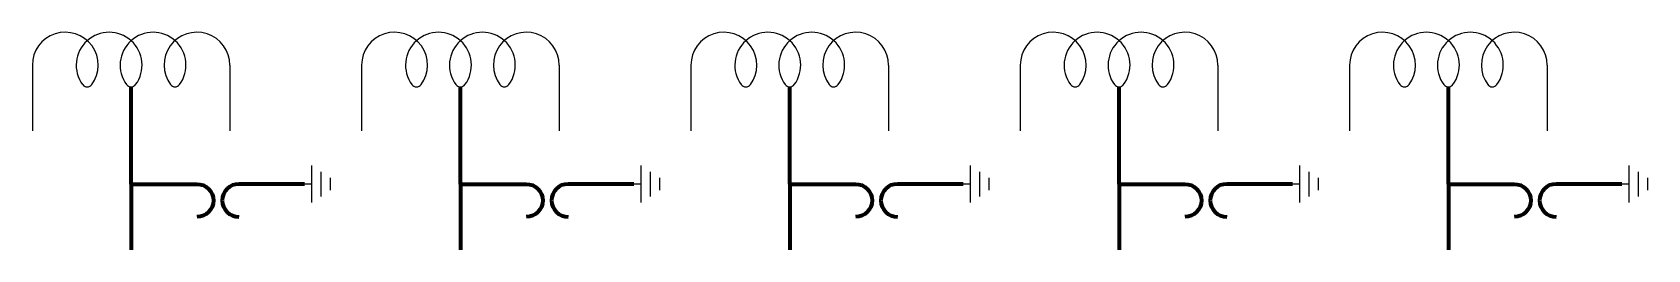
# Model space of a CAD drawing. Header units: millimetres. Extents: x -147 to 640, y -108 to 473.
# Drawn here: x 299.6 to 544.9, y 160.6 to 193.7 of the extents above; entities that cross this region are included whole.
import ezdxf
from ezdxf.enums import TextEntityAlignment as Align

# ---------------------------------------------------------------- set-up
doc = ezdxf.new("R2010")
doc.units = ezdxf.units.MM
doc.header["$MEASUREMENT"] = 0
doc.layers.add('SYMS', color=7, linetype='Continuous')
doc.styles.add('WD', font='txt')

# ---------------------------------------------------------------- blocks, each defined once
blk = doc.blocks.new('HGND2')
for p, q in [((0.125, 0.09375), (0.125, -0.09375)), ((0.125, 0), (0, 0)), ((0.171875, 0.0625), (0.171875, -0.0625)), ((0.21875, 0.03125), (0.21875, -0.03125))]:
    blk.add_line(p, q)
at = {"style": 'WD', "width": 0.8}
for tag, p in [('INST', (0.25, 0.3125)), ('LOC', (0.25, 0.15625)), ('TAG1', (0.25, 0)), ('DESC1', (0.25, -0.15625)), ('DESC2', (0.25, -0.3125))]:
    blk.add_attdef(tag, text='', height=0.125, dxfattribs=at).set_placement(p, align=Align.MIDDLE_LEFT)
at = {"style": 'WD', "flags": 1}
for tag in ['ASSYCODE', 'X4TERM01', 'CAT', 'MFG', 'FAMILY']:
    blk.add_attdef(tag, (0, 0), '', height=0.01, dxfattribs=at)

msp = doc.modelspace()

# ---------------------------------------------------------------- linework, layer by layer
for p, q in [((299.61, 188.69), (299.61, 178.69)), ((329.61, 188.69), (329.61, 178.69)), ((349.61, 188.69), (349.61, 178.69)), ((379.61, 188.69), (379.61, 178.69)), ((399.61, 188.69), (399.61, 178.69)), ((429.61, 188.69), (429.61, 178.69)), ((449.61, 188.69), (449.61, 178.69)), ((479.61, 188.69), (479.61, 178.69)), ((499.61, 188.69), (499.61, 178.69)), ((529.61, 188.69), (529.61, 178.69))]:
    msp.add_line(p, q)
at = {"lineweight": 100}
for p, q in [((314.61, 170.6), (314.61, 185.37)), ((364.61, 170.6), (364.61, 185.37)), ((414.61, 170.6), (414.61, 185.37)), ((464.61, 170.6), (464.61, 185.37)), ((514.61, 170.6), (514.61, 185.37)), ((314.61, 170.6), (314.61, 160.6)), ((364.61, 170.6), (364.61, 160.6)), ((414.61, 170.6), (414.61, 160.6)), ((464.61, 170.6), (464.61, 160.6)), ((514.61, 170.6), (514.61, 160.6))]:
    msp.add_line(p, q, dxfattribs=at)
for points in [[(314.61, 170.6), (324.61, 170.6, -1), (324.61, 165.6, 1)], [(340.95, 170.6), (330.95, 170.6, 1), (330.95, 165.6, -1)], [(364.61, 170.6), (374.61, 170.6, -1), (374.61, 165.6, 1)], [(390.95, 170.6), (380.95, 170.6, 1), (380.95, 165.6, -1)], [(414.61, 170.6), (424.61, 170.6, -1), (424.61, 165.6, 1)], [(440.95, 170.6), (430.95, 170.6, 1), (430.95, 165.6, -1)], [(464.61, 170.6), (474.61, 170.6, -1), (474.61, 165.6, 1)], [(490.95, 170.6), (480.95, 170.6, 1), (480.95, 165.6, -1)], [(514.61, 170.6), (524.61, 170.6, -1), (524.61, 165.6, 1)], [(540.95, 170.6), (530.95, 170.6, 1), (530.95, 165.6, -1)]]:
    msp.add_lwpolyline(points, format="xyb", dxfattribs=at)
for centre, radius, start, end in [((304.61, 188.69), 5, 323.5207, 180), ((311.27, 188.69), 5, 323.5207, 216.4793), ((317.94, 188.69), 5, 323.5207, 216.4793), ((324.61, 188.69), 5, 0, 216.4793), ((354.61, 188.69), 5, 323.5207, 180), ((361.27, 188.69), 5, 323.5207, 216.4793), ((367.94, 188.69), 5, 323.5207, 216.4793), ((374.61, 188.69), 5, 0, 216.4793), ((404.61, 188.69), 5, 323.5207, 180), ((411.27, 188.69), 5, 323.5207, 216.4793), ((417.94, 188.69), 5, 323.5207, 216.4793), ((424.61, 188.69), 5, 0, 216.4793), ((454.61, 188.69), 5, 323.5207, 180), ((461.27, 188.69), 5, 323.5207, 216.4793), ((467.94, 188.69), 5, 323.5207, 216.4793), ((474.61, 188.69), 5, 0, 216.4793), ((504.61, 188.69), 5, 323.5207, 180), ((511.27, 188.69), 5, 323.5207, 216.4793), ((517.94, 188.69), 5, 323.5207, 216.4793), ((524.61, 188.69), 5, 0, 216.4793), ((307.94, 186.23), 0.854, 216.4793, 323.5207), ((314.61, 186.23), 0.854, 216.4793, 323.5207), ((321.27, 186.23), 0.854, 216.4793, 323.5207), ((357.94, 186.23), 0.854, 216.4793, 323.5207), ((364.61, 186.23), 0.854, 216.4793, 323.5207), ((371.27, 186.23), 0.854, 216.4793, 323.5207), ((407.94, 186.23), 0.854, 216.4793, 323.5207), ((414.61, 186.23), 0.854, 216.4793, 323.5207), ((421.27, 186.23), 0.854, 216.4793, 323.5207), ((457.94, 186.23), 0.854, 216.4793, 323.5207), ((464.61, 186.23), 0.854, 216.4793, 323.5207), ((471.27, 186.23), 0.854, 216.4793, 323.5207), ((507.94, 186.23), 0.854, 216.4793, 323.5207), ((514.61, 186.23), 0.854, 216.4793, 323.5207), ((521.27, 186.23), 0.854, 216.4793, 323.5207)]:
    msp.add_arc(centre, radius, start, end)

# ---------------------------------------------------------------- block references
at = {"layer": 'SYMS', "lineweight": 100, "xscale": -30, "yscale": 30, "zscale": 30, "rotation": 180}
for p in [(338.3, 170.6), (388.3, 170.6), (438.3, 170.6), (488.3, 170.6), (538.3, 170.6)]:
    msp.add_blockref('HGND2', p, dxfattribs=at)

doc.saveas('drawing.dxf')
